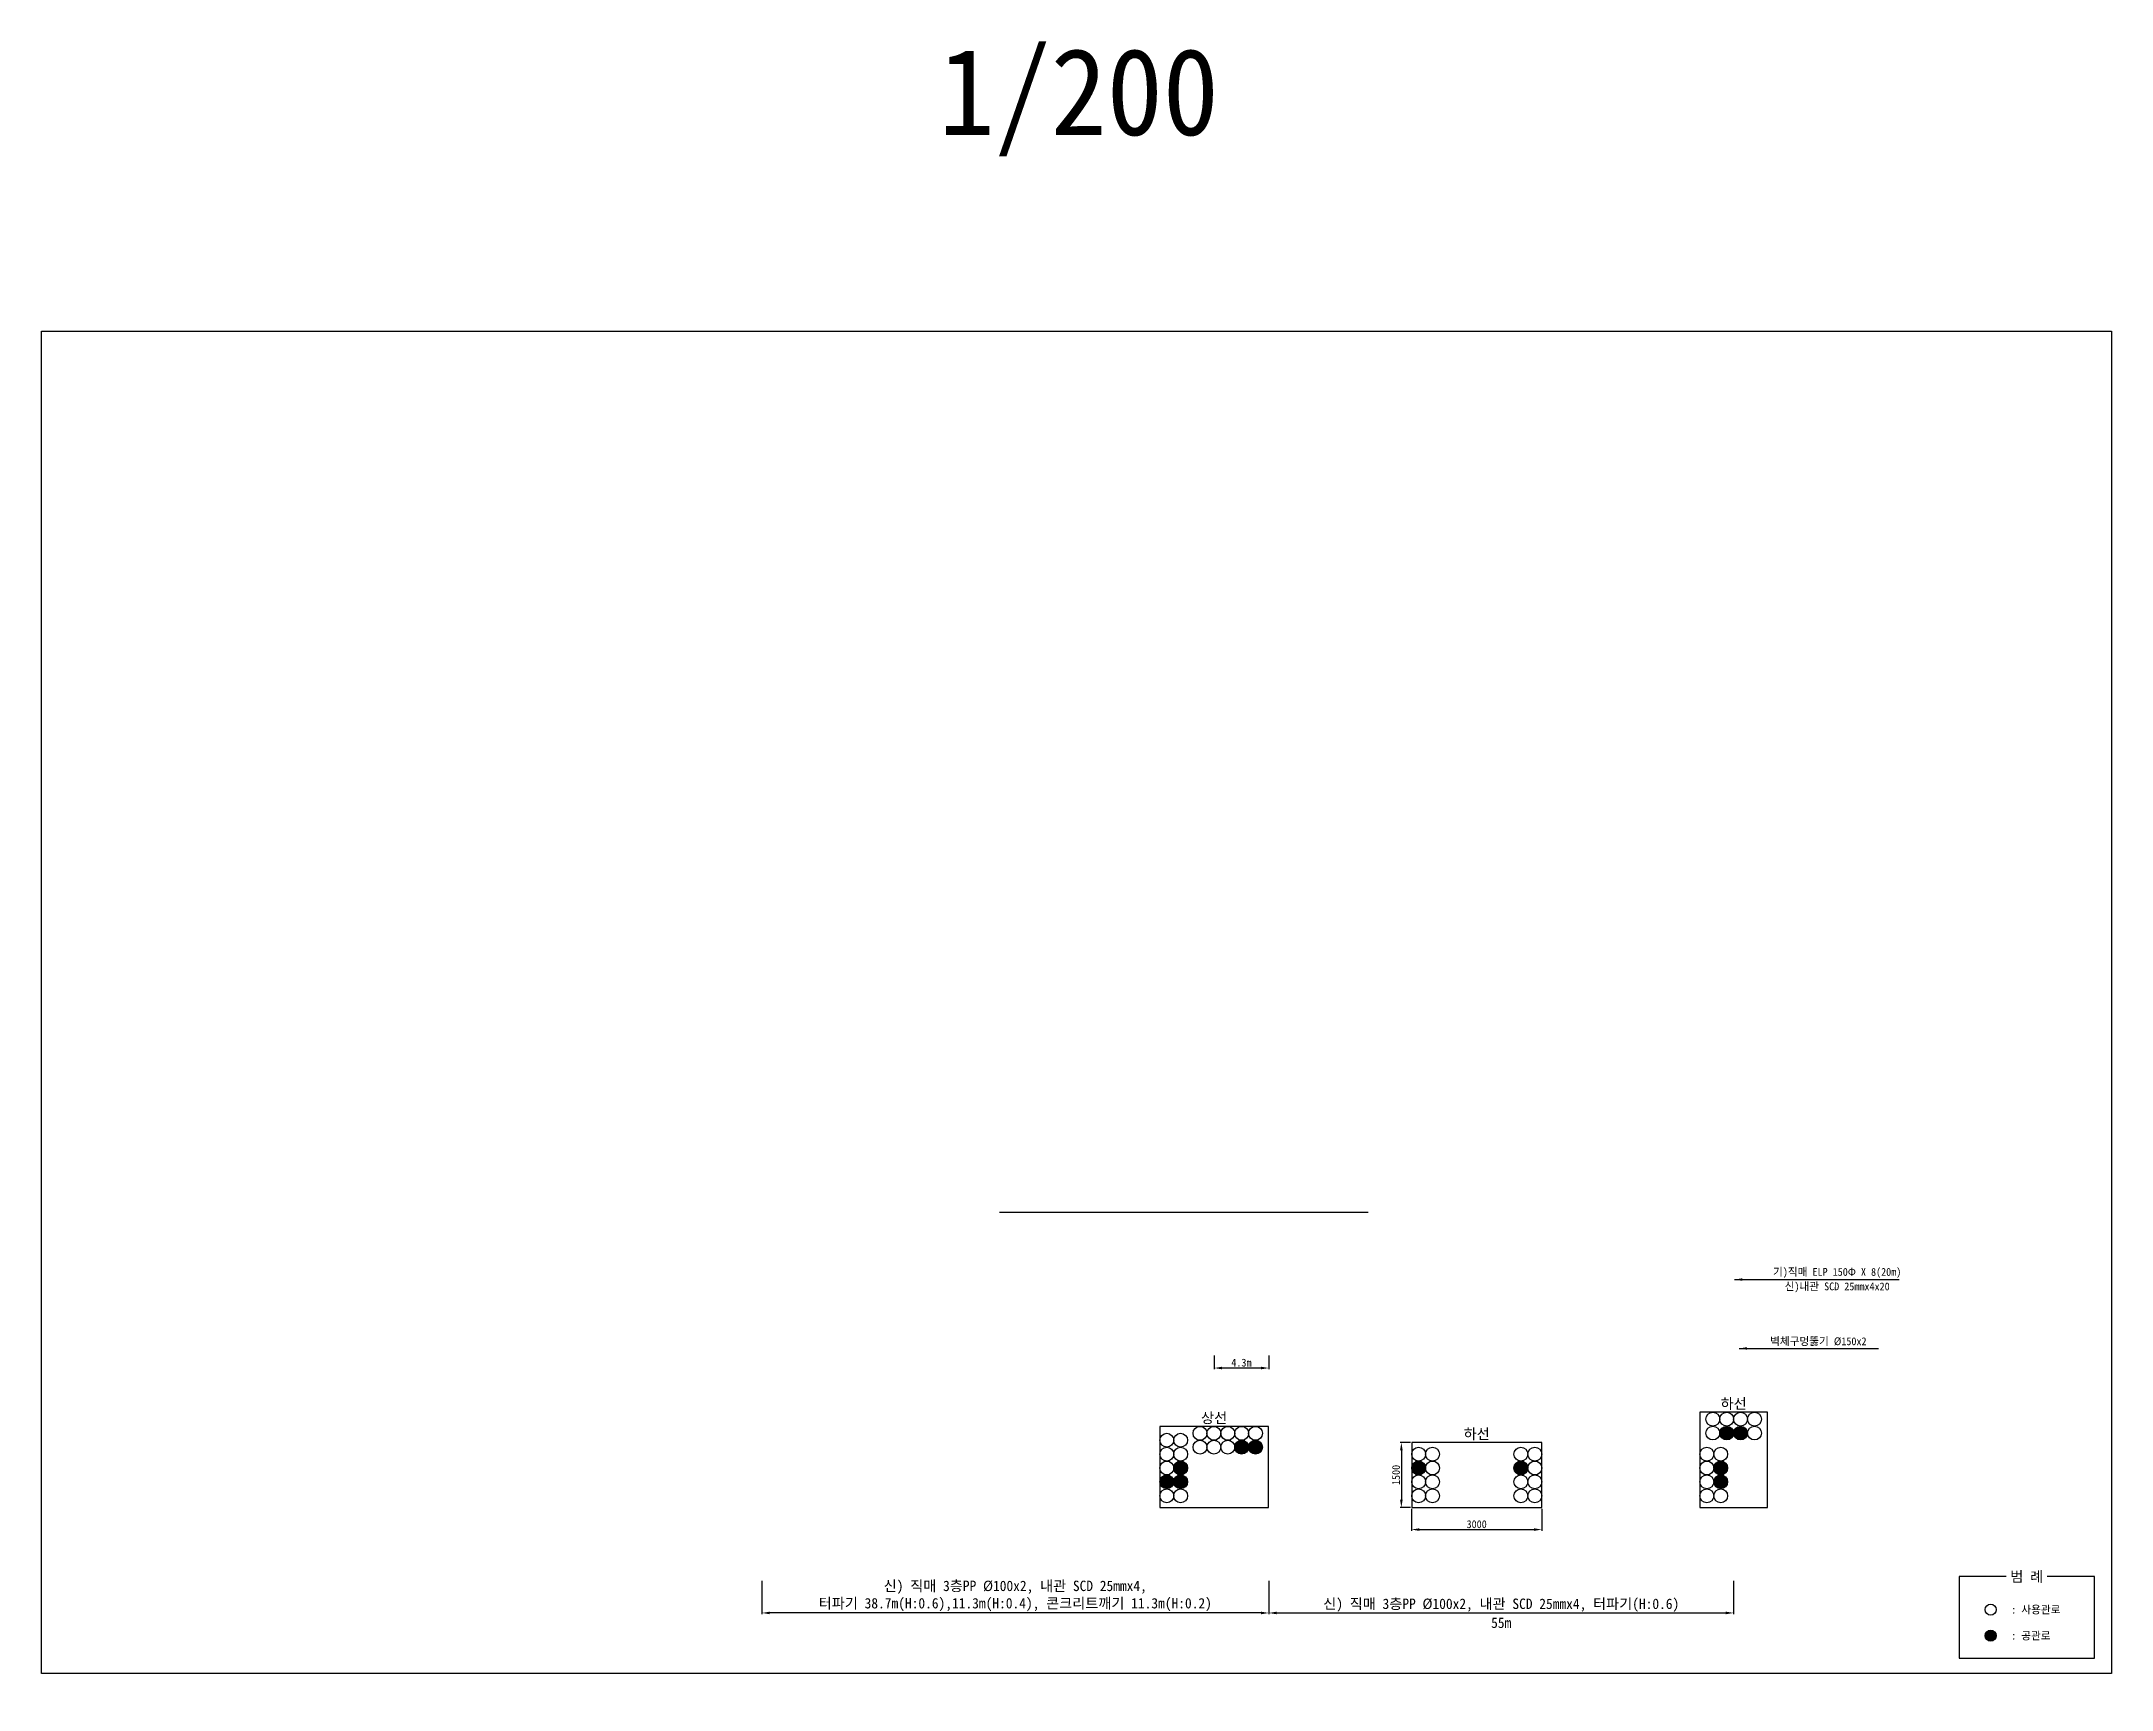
# Model space of a CAD drawing. Extents: x 57251 to 57712, y 491329 to 491527.
# Drawn here: x 57250.7 to 57409.9, y 491387.1 to 491513.8 of the extents above; entities that cross this region are included whole.
import ezdxf
from ezdxf.enums import TextEntityAlignment as Align

# ---------------------------------------------------------------- set-up
doc = ezdxf.new("R2010")
doc.units = 0
doc.header["$MEASUREMENT"] = 0
doc.layers.get('DEFPOINTS').update_dxf_attribs({"linetype": 'CONTINUOUS'})
doc.layers.add('TX-PAPR', color=2, linetype='CONTINUOUS', plot=False)
for name, color, linetype in [('TZ-DIMS', 1, 'CONTINUOUS'), ('TZ-LEAL', 1, 'CONTINUOUS'), ('TZ-LEAT', 3, 'CONTINUOUS'), ('TZ-LINE', 7, 'CONTINUOUS'), ('TZ-TEX2', 3, 'CONTINUOUS'), ('TZ-TEXT', 6, 'CONTINUOUS')]:
    doc.layers.add(name, color=color, linetype=linetype)
doc.styles.get("Standard").update_dxf_attribs({"font": 'GulimChe.ttf'})
doc.linetypes.add('ZIGZAG', pattern='A,0.00254,-5.08,[131,ltypeshp.shx,S=5.08,R=0,X=-5.08,Y=0],-10.16,[131,ltypeshp.shx,S=5.08,R=180,X=5.08,Y=0],-5.08', length=20.32254)
doc.dimstyles.new('D200', dxfattribs={"dimscale": 0.2, "dimtxt": 3, "dimasz": 3, "dimexe": 0.5, "dimexo": 0.5, "dimgap": 0.5, "dimtad": 1, "dimdec": 0, "dimzin": 1, "dimdsep": 46, "dimlunit": 6, "dimtxsty": 'Standard', "dimcen": 1, "dimclrd": 1, "dimclre": 1, "dimclrt": 3, "dimadec": 0, "dimazin": 0, "dimtfac": 1, "dimtdec": 0, "dimtix": 1, "dimtmove": 2, "dimatfit": 3, "dimfxl": 0, "dimtvp": 2, "dimlwd": -1, "dimlwe": -1, "dimarcsym": 0})

msp = doc.modelspace()

# ---------------------------------------------------------------- texts
at = {"layer": 'TZ-LEAT'}
msp.add_text('기)직매 ELP 150Φ X 8(20m)', height=0.6, dxfattribs=at).set_placement((57388.823, 491419.198, 0.31), align=Align.MIDDLE)
at = {"layer": 'TZ-TEX2'}
for s, height, p in [('1/200', 6.6667, (57330.502, 491509.415)), ('하선', 0.8, (57380.862, 491409.108, 0.31)), ('상선', 0.8, (57340.91, 491408.02, 0.31)), ('하선', 0.8, (57361.102, 491406.787, 0.31)), ('범 례', 0.8, (57403.398, 491395.811, 0.31))]:
    msp.add_text(s, height=height, dxfattribs=at).set_placement(p, align=Align.MIDDLE)
for s, p in [(': 사용관로', (57402.205, 491393.266, 0.31)), (': 공관로', (57402.205, 491391.266, 0.31))]:
    msp.add_text(s, height=0.6, dxfattribs=at).set_placement(p, align=Align.MIDDLE_LEFT)
at = {"layer": 'TZ-TEXT'}
msp.add_text('신)내관 SCD 25mmx4x20', height=0.6, rotation=359.94818, dxfattribs=at).set_placement((57388.823, 491418.083, 0.31), align=Align.MIDDLE)
msp.add_text('벽체구멍뚫기 Ø150x2', height=0.6, rotation=359.94818, dxfattribs=at).set_placement((57383.662, 491413.902, 0.31), align=Align.MIDDLE_LEFT)
at = {"layer": 'TZ-TEXT', "ltscale": 2, "insert": (57362.986, 491392.252, 0.31), "char_height": 0.8, "attachment_point": 5}
msp.add_mtext('55m', dxfattribs=at)

# ---------------------------------------------------------------- blocks, each defined once
blk = doc.blocks.new('*D4')
at = {"layer": 'DEFPOINTS', "color": 0, "ltscale": 2}
for p in [(57356.1, 491406.12), (57355.31, 491401.12), (57356.1, 491401.12)]:
    blk.add_point(p, dxfattribs=at)
at = {"layer": 'TZ-DIMS', "color": 1, "ltscale": 2}
for p, q in [((57356, 491406.12), (57355.21, 491406.12)), ((57355.31, 491405.52), (57355.31, 491401.72)), ((57356, 491401.12), (57355.21, 491401.12))]:
    blk.add_line(p, q, dxfattribs=at)
for points in [[(57355.21, 491405.52), (57355.41, 491405.52), (57355.31, 491406.12)], [(57355.21, 491401.72), (57355.41, 491401.72), (57355.31, 491401.12)]]:
    blk.add_solid(points, dxfattribs=at)
at = {"layer": 'TZ-DIMS', "color": 3, "ltscale": 2, "insert": (57354.9, 491403.62), "char_height": 0.6, "attachment_point": 5, "rotation": 90}
blk.add_mtext('1500', dxfattribs=at)
blk = doc.blocks.new('*D5')
at = {"layer": 'DEFPOINTS', "color": 0, "ltscale": 2}
for p in [(57356.1, 491401.12), (57366.1, 491401.12), (57366.1, 491399.42)]:
    blk.add_point(p, dxfattribs=at)
at = {"layer": 'TZ-DIMS', "color": 1, "ltscale": 2}
for p, q in [((57356.1, 491401.02), (57356.1, 491399.32)), ((57366.1, 491401.02), (57366.1, 491399.32)), ((57356.7, 491399.42), (57365.5, 491399.42))]:
    blk.add_line(p, q, dxfattribs=at)
for points in [[(57356.7, 491399.52), (57356.7, 491399.32), (57356.1, 491399.42)], [(57365.5, 491399.52), (57365.5, 491399.32), (57366.1, 491399.42)]]:
    blk.add_solid(points, dxfattribs=at)
at = {"layer": 'TZ-DIMS', "color": 3, "ltscale": 2, "insert": (57361.1, 491399.83), "char_height": 0.6, "attachment_point": 5}
blk.add_mtext('3000', dxfattribs=at)
blk = doc.blocks.new('*D6')
at = {"layer": 'DEFPOINTS', "color": 0, "ltscale": 2}
for p in [(57340.91, 491412.91), (57345.11, 491412.91), (57340.91, 491411.84)]:
    blk.add_point(p, dxfattribs=at)
at = {"layer": 'TZ-DIMS', "color": 1, "ltscale": 2}
for p, q in [((57340.91, 491412.81), (57340.91, 491411.74)), ((57345.11, 491412.81), (57345.11, 491411.74)), ((57344.51, 491411.84), (57341.51, 491411.84))]:
    blk.add_line(p, q, dxfattribs=at)
for points in [[(57341.51, 491411.94), (57341.51, 491411.74), (57340.91, 491411.84)], [(57344.51, 491411.94), (57344.51, 491411.74), (57345.11, 491411.84)]]:
    blk.add_solid(points, dxfattribs=at)
at = {"layer": 'TZ-DIMS', "color": 3, "ltscale": 2, "insert": (57343.01, 491412.25), "char_height": 0.6, "width": 0.3945, "attachment_point": 5}
blk.add_mtext('4.3m', dxfattribs=at)
blk = doc.blocks.new('*D7')
at = {"layer": 'DEFPOINTS', "color": 0, "ltscale": 2}
for p in [(57345.11, 491395.59), (57380.86, 491395.59), (57380.86, 491393.01)]:
    blk.add_point(p, dxfattribs=at)
at = {"layer": 'TZ-TEXT', "color": 1, "ltscale": 2}
for p, q in [((57345.11, 491395.49), (57345.11, 491392.91)), ((57380.86, 491395.49), (57380.86, 491392.91)), ((57345.71, 491393.01), (57380.26, 491393.01))]:
    blk.add_line(p, q, dxfattribs=at)
for points in [[(57345.71, 491393.11), (57345.71, 491392.91), (57345.11, 491393.01)], [(57380.26, 491393.11), (57380.26, 491392.91), (57380.86, 491393.01)]]:
    blk.add_solid(points, dxfattribs=at)
at = {"layer": 'TZ-TEXT', "color": 3, "ltscale": 2, "insert": (57362.99, 491393.61), "char_height": 0.8, "attachment_point": 5}
blk.add_mtext('{\\C6;신) 직매 3층PP Ø100x2, 내관 SCD 25mmx4, 터파기(H:0.6)}', dxfattribs=at)
blk = doc.blocks.new('*D8')
at = {"layer": 'DEFPOINTS', "color": 0, "ltscale": 2}
for p in [(57306.14, 491395.59), (57345.11, 491395.59), (57306.14, 491393.01)]:
    blk.add_point(p, dxfattribs=at)
at = {"layer": 'TZ-TEXT', "color": 1, "ltscale": 2}
for p, q in [((57306.14, 491395.49), (57306.14, 491392.91)), ((57345.11, 491395.49), (57345.11, 491392.91)), ((57344.51, 491393.01), (57306.74, 491393.01))]:
    blk.add_line(p, q, dxfattribs=at)
for points in [[(57306.74, 491393.11), (57306.74, 491392.91), (57306.14, 491393.01)], [(57344.51, 491393.11), (57344.51, 491392.91), (57345.11, 491393.01)]]:
    blk.add_solid(points, dxfattribs=at)
at = {"layer": 'TZ-TEXT', "color": 3, "ltscale": 2, "insert": (57325.62, 491394.32), "char_height": 0.8, "attachment_point": 5}
blk.add_mtext('{\\C6;신) 직매 3층PP Ø100x2, 내관 SCD 25mmx4,\\P터파기 38.7m(H:0.6),11.3m(H:0.4), 콘크리트깨기 11.3m(H:0.2)}', dxfattribs=at)

# ---------------------------------------------------------------- dimensions: what is measured, and where the dimension line sits
at = {"layer": 'TZ-DIMS', "ltscale": 2}
for base, p1, p2, text, picture, middle in [((57340.91, 491411.841, 0.31), (57345.11, 491412.915, 0.31), (57340.91, 491412.915, 0.31), '<>.3m', '*D6', (57343.01, 491412.249, 0.31)), ((57366.102, 491399.422, 0.31), (57356.102, 491401.12, 0.31), (57366.102, 491401.12, 0.31), '3000', '*D5', (57361.102, 491399.828, 0.31))]:
    dim = msp.add_linear_dim(base=base, p1=p1, p2=p2, text=text, dimstyle='D200', dxfattribs=at)
    dim.commit()
    dim.dimension.update_dxf_attribs({"geometry": picture, "text_midpoint": middle})
dim = msp.add_linear_dim(base=(57355.305, 491401.12), p1=(57356.102, 491406.12), p2=(57356.102, 491401.12), angle=90, text='1500', dimstyle='D200', dxfattribs=at)
dim.commit()
dim.dimension.update_dxf_attribs({"geometry": '*D4', "text_midpoint": (57354.897, 491403.62)})
at = {"layer": 'TZ-TEXT', "ltscale": 2}
for base, p2, text, picture, middle in [((57306.138, 491393.007, 0.31), (57306.138, 491395.59, 0.31), '{\\C6;신) 직매 3층PP Ø100x2, 내관 SCD 25mmx4,\\P터파기 38.7m(H:0.6),11.3m(H:0.4), 콘크리트깨기 11.3m(H:0.2)}', '*D8', (57325.624, 491394.325, 0.31)), ((57380.862, 491393.007, 0.31), (57380.862, 491395.59, 0.31), '{\\C6;신) 직매 3층PP Ø100x2, 내관 SCD 25mmx4, 터파기(H:0.6)}', '*D7', (57362.986, 491393.612, 0.31))]:
    dim = msp.add_linear_dim(base=base, p1=(57345.11, 491395.59, 0.31), p2=p2, text=text, dimstyle='D200', override={"dimtxt": 4}, dxfattribs=at)
    dim.commit()
    dim.dimension.update_dxf_attribs({"geometry": picture, "text_midpoint": middle})

# ---------------------------------------------------------------- hatches: boundary and pattern name
at = {"layer": 'TZ-LINE', "ltscale": 2}
h = msp.add_hatch(color=256, dxfattribs=at)
h.dxf.hatch_style = 1
h.paths.add_polyline_path([(57342.493, 491405.753, 1), (57343.559, 491405.753, 1)])
h = msp.add_hatch(color=256, dxfattribs=at)
h.dxf.hatch_style = 1
h.paths.add_polyline_path([(57343.559, 491405.753, 1), (57344.626, 491405.753, 1)])
h = msp.add_hatch(color=256, dxfattribs=at)
h.dxf.hatch_style = 1
h.paths.add_polyline_path([(57379.795, 491406.841, 1), (57380.862, 491406.841, 1)])
h = msp.add_hatch(color=256, dxfattribs=at)
h.dxf.hatch_style = 1
h.paths.add_polyline_path([(57380.862, 491406.841, 1), (57381.928, 491406.841, 1)])
h = msp.add_hatch(color=256, dxfattribs=at)
h.dxf.hatch_style = 1
h.paths.add_polyline_path([(57337.8, 491404.153, 1), (57338.867, 491404.153, 1)])
h = msp.add_hatch(color=256, dxfattribs=at)
h.dxf.hatch_style = 1
h.paths.add_polyline_path([(57356.102, 491404.153, 1), (57357.169, 491404.153, 1)])
h = msp.add_hatch(color=256, dxfattribs=at)
h.dxf.hatch_style = 1
h.paths.add_polyline_path([(57363.969, 491404.153, 1), (57365.036, 491404.153, 1)])
h = msp.add_hatch(color=256, dxfattribs=at)
h.dxf.hatch_style = 1
h.paths.add_polyline_path([(57379.335, 491404.153, 1), (57380.401, 491404.153, 1)])
h = msp.add_hatch(color=256, dxfattribs=at)
h.dxf.hatch_style = 1
h.paths.add_polyline_path([(57336.734, 491403.087, 1), (57337.8, 491403.087, 1)])
h = msp.add_hatch(color=256, dxfattribs=at)
h.dxf.hatch_style = 1
h.paths.add_polyline_path([(57337.8, 491403.087, 1), (57338.867, 491403.087, 1)])
h = msp.add_hatch(color=256, dxfattribs=at)
h.dxf.hatch_style = 1
h.paths.add_polyline_path([(57379.335, 491403.087, 1), (57380.401, 491403.087, 1)])
h = msp.add_hatch(color=256, dxfattribs=at)
h.dxf.hatch_style = 1
h.paths.add_polyline_path([(57400.202, 491391.266, 1), (57401.055, 491391.266, 1)])

# ---------------------------------------------------------------- linework, layer by layer
at = {"layer": 'TX-PAPR'}
msp.add_lwpolyline([(57250.727, 491491.559), (57409.927, 491491.559), (57409.927, 491388.359), (57250.727, 491388.359)], close=True, dxfattribs=at)
at = {"layer": 'TZ-LINE', "linetype": 'ZIGZAG', "ltscale": 0.049}
msp.add_lwpolyline([(57352.748, 491423.804), (57324.397, 491423.804)], dxfattribs=at)
at = {"layer": 'TZ-LINE', "ltscale": 2, "elevation": 0.31}
for points in [[(57378.268, 491401.12), (57383.455, 491401.12), (57383.455, 491408.441), (57378.268, 491408.441)], [(57336.734, 491401.12), (57345.086, 491401.12), (57345.086, 491407.353), (57336.734, 491407.353)], [(57356.102, 491401.12), (57366.102, 491401.12), (57366.102, 491406.12), (57356.102, 491406.12)]]:
    msp.add_lwpolyline(points, close=True, dxfattribs=at)
msp.add_lwpolyline([(57401.815, 491395.811), (57398.192, 491395.811), (57398.192, 491389.537), (57408.605, 491389.537), (57408.605, 491395.811), (57404.982, 491395.811)], dxfattribs=at)
at = {"layer": 'TZ-LINE', "ltscale": 2}
for centre, radius in [((57379.262, 491407.908, 0.31), 0.533), ((57380.328, 491407.908, 0.31), 0.533), ((57381.395, 491407.908, 0.31), 0.533), ((57382.462, 491407.908, 0.31), 0.533), ((57337.267, 491406.287, 0.31), 0.533), ((57338.334, 491406.287, 0.31), 0.533), ((57339.826, 491406.82, 0.31), 0.533), ((57339.826, 491405.753, 0.31), 0.533), ((57340.893, 491406.82, 0.31), 0.533), ((57340.893, 491405.753, 0.31), 0.533), ((57341.959, 491406.82, 0.31), 0.533), ((57341.959, 491405.753, 0.31), 0.533), ((57343.026, 491406.82, 0.31), 0.533), ((57343.026, 491405.753, 0.31), 0.533), ((57344.093, 491406.82, 0.31), 0.533), ((57344.093, 491405.753, 0.31), 0.533), ((57379.262, 491406.841, 0.31), 0.533), ((57380.328, 491406.841, 0.31), 0.533), ((57381.395, 491406.841, 0.31), 0.533), ((57382.462, 491406.841, 0.31), 0.533), ((57337.267, 491405.22, 0.31), 0.533), ((57337.267, 491404.153, 0.31), 0.533), ((57338.334, 491405.22, 0.31), 0.533), ((57338.334, 491404.153, 0.31), 0.533), ((57356.636, 491405.22, 0.31), 0.533), ((57356.636, 491404.153, 0.31), 0.533), ((57357.702, 491405.22, 0.31), 0.533), ((57357.702, 491404.153, 0.31), 0.533), ((57364.502, 491405.22, 0.31), 0.533), ((57364.502, 491404.153, 0.31), 0.533), ((57365.569, 491405.22, 0.31), 0.533), ((57365.569, 491404.153, 0.31), 0.533), ((57378.801, 491405.22, 0.31), 0.533), ((57378.801, 491404.153, 0.31), 0.533), ((57379.868, 491405.22, 0.31), 0.533), ((57379.868, 491404.153, 0.31), 0.533), ((57337.267, 491403.087, 0.31), 0.533), ((57338.334, 491403.087, 0.31), 0.533), ((57356.636, 491403.087, 0.31), 0.533), ((57357.702, 491403.087, 0.31), 0.533), ((57364.502, 491403.087, 0.31), 0.533), ((57365.569, 491403.087, 0.31), 0.533), ((57378.801, 491403.087, 0.31), 0.533), ((57379.868, 491403.087, 0.31), 0.533), ((57337.267, 491402.02, 0.31), 0.533), ((57338.334, 491402.02, 0.31), 0.533), ((57356.636, 491402.02, 0.31), 0.533), ((57357.702, 491402.02, 0.31), 0.533), ((57364.502, 491402.02, 0.31), 0.533), ((57365.569, 491402.02, 0.31), 0.533), ((57378.801, 491402.02, 0.31), 0.533), ((57379.868, 491402.02, 0.31), 0.533), ((57400.629, 491393.266, 0.31), 0.427), ((57400.629, 491391.266, 0.31), 0.427)]:
    msp.add_circle(centre, radius, dxfattribs=at)

msp.set_redraw_order([(e.dxf.handle, doc.entitydb.next_handle()) for e in msp.query("TEXT MTEXT ATTDEF DIMENSION ARC_DIMENSION")])  # texts and dimensions are drawn at this point

# ---------------------------------------------------------------- leaders
at = {"layer": 'TZ-LEAL'}
for points in [[(57380.937, 491418.641, 0.31), (57393.578, 491418.641)], [(57381.291, 491413.344, 0.31), (57392.005, 491413.344, 0)]]:
    msp.add_leader(points, dimstyle='D200', dxfattribs=at)

doc.saveas('drawing.dxf')
